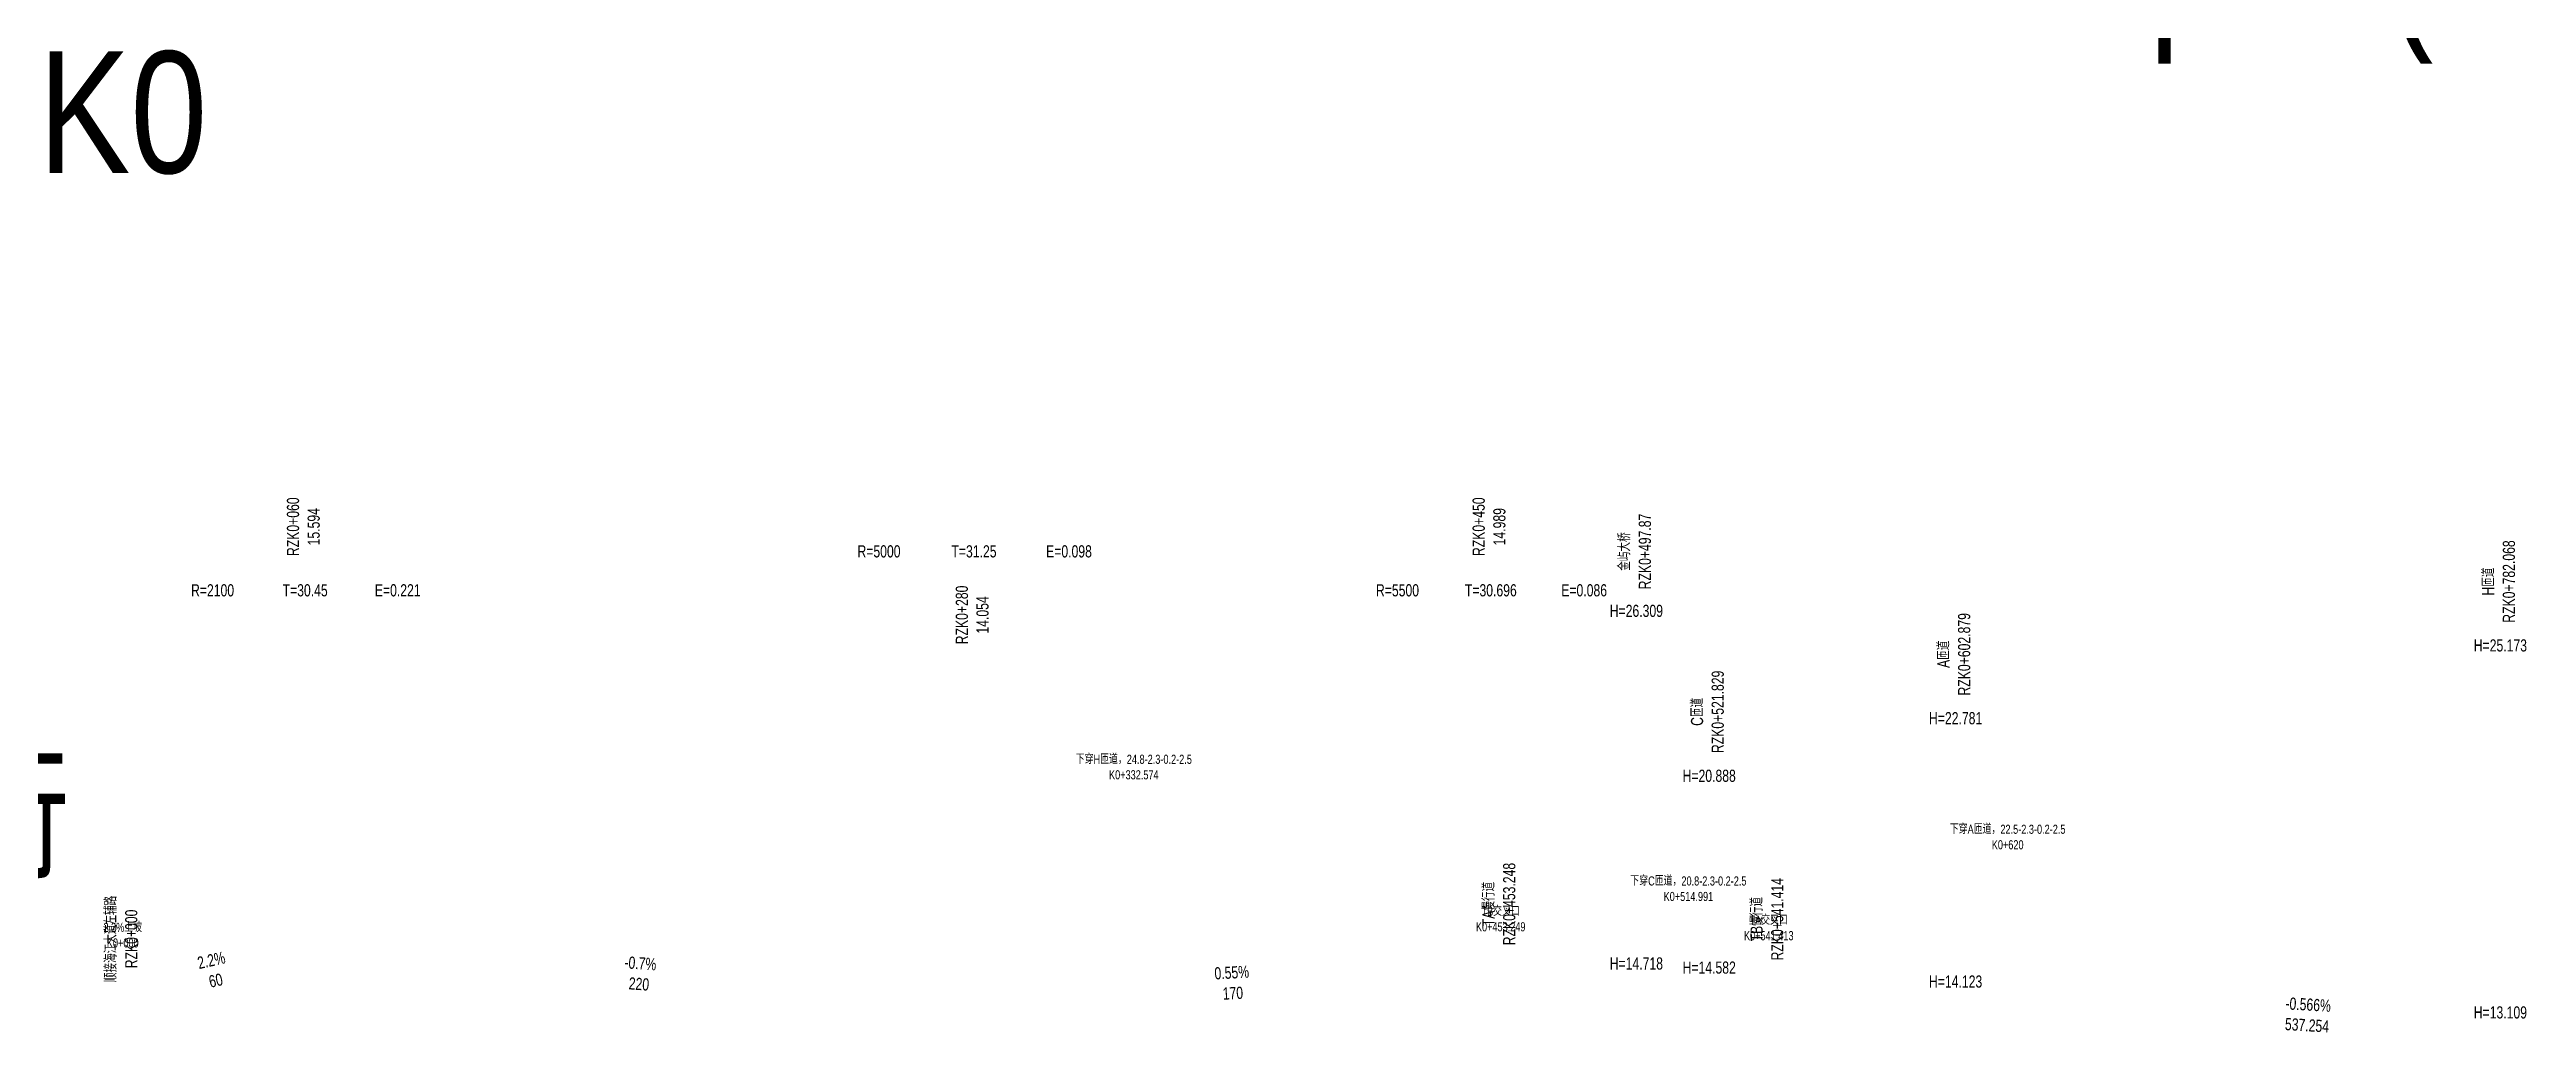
# Model space of a CAD drawing. Extents: x 0 to 558779, y 0 to 2762081.
# Drawn here: x 540920 to 541735, y 2756517 to 2756840 of the extents above; entities that cross this region are included whole.
import ezdxf
from ezdxf.enums import TextEntityAlignment as Align

# ---------------------------------------------------------------- set-up
doc = ezdxf.new("R2010")
doc.units = 0
doc.header["$LTSCALE"] = 20
doc.linetypes.add('HIDDEN', pattern=[0.375, 0.25, -0.125])
for name, color, linetype in [('BcSta', 7, 'Continuous'), ('CtrlPt', 7, 'Continuous'), ('ZdmBz-RZ-海江左慢行', 3, 'Continuous'), ('ZdsjName', 7, 'Continuous')]:
    doc.layers.add(name, color=color, linetype=linetype)
doc.styles.get("Standard").update_dxf_attribs({"font": 'fsdb_e.shx', "width": 0.7, "bigfont": 'hzdx.shx'})

msp = doc.modelspace()

# ---------------------------------------------------------------- texts
at = {"layer": 'BcSta', "color": 8, "width": 0.85}
msp.add_text('K0', height=40, dxfattribs=at).set_placement((540944.15, 2756787.409), align=Align.BOTTOM_CENTER)
at = {"layer": 'CtrlPt', "color": 3, "width": 0.75}
for s, p in [('下穿H匝道，24.8-2.3-0.2-2.5', (541276.724, 2756604.309)), ('下穿A匝道，22.5-2.3-0.2-2.5', (541564.15, 2756581.309)), ('下穿C匝道，20.8-2.3-0.2-2.5', (541459.141, 2756564.309)), ('TB交叉口', (541397.399, 2756554.339)), ('2.2%上坡', (540944.15, 2756549.049)), ('TA交叉口', (541485.563, 2756551.419))]:
    msp.add_text(s, height=3, dxfattribs=at).set_placement(p, align=Align.BOTTOM_CENTER)
for s, p in [('K0+332.574', (541276.724, 2756603.109)), ('K0+620', (541564.15, 2756580.109)), ('K0+514.991', (541459.141, 2756563.109)), ('K0+453.249', (541397.399, 2756553.139)), ('K0+541.413', (541485.563, 2756550.219)), ('K0+000', (540944.15, 2756547.849))]:
    msp.add_text(s, height=3, dxfattribs=at).set_placement(p, align=Align.TOP_CENTER)
at = {"layer": 'ZdmBz-RZ-海江左慢行', "linetype": 'HIDDEN', "width": 0.75001}
for s, p in [('RZK0+060', (541003.35, 2756683.154)), ('RZK0+450', (541393.35, 2756683.154)), ('RZK0+280', (541223.35, 2756654.154))]:
    msp.add_text(s, height=4, rotation=90, dxfattribs=at).set_placement(p, align=Align.BOTTOM_CENTER)
for s, p in [('15.594', (541004.95, 2756683.154)), ('14.989', (541394.95, 2756683.154)), ('14.054', (541224.95, 2756654.154))]:
    msp.add_text(s, height=4, rotation=90, dxfattribs=at).set_placement(p, align=Align.TOP_CENTER)
at = {"layer": 'ZdmBz-RZ-海江左慢行', "width": 0.75001}
for s, rotation, p in [('金屿大桥', 90, (541441.22, 2756674.999)), ('H匝道', 90, (541725.418, 2756665.139)), ('A匝道', 90, (541546.229, 2756641.219)), ('C匝道', 90, (541465.179, 2756622.289)), ('顺接海江大道左辅路', 90, (540943.35, 2756547.649)), ('TA慢行道', 90, (541396.598, 2756559.115)), ('TB慢行道', 90, (541484.764, 2756554.123)), ('2.2%', 12.407419, (540973.978, 2756537.53)), ('-0.7%', 355.995827, (541114.206, 2756536.447)), ('0.55%', 3.148096, (541309.106, 2756533.423)), ('-0.566%', 356.759301, (541662.822, 2756522.888))]:
    msp.add_text(s, height=4, rotation=rotation, dxfattribs=at).set_placement(p, align=Align.BOTTOM_CENTER)
for s, rotation, p in [('RZK0+497.87', 90, (541442.82, 2756674.999)), ('RZK0+782.068', 90, (541727.018, 2756665.139)), ('RZK0+602.879', 90, (541547.829, 2756641.219)), ('RZK0+521.829', 90, (541466.779, 2756622.289)), ('RZK0+453.248', 90, (541398.198, 2756559.115)), ('RZK0+541.414', 90, (541486.364, 2756554.123)), ('RZK0+000', 90, (540944.95, 2756547.649)), ('60', 12.407419, (540974.322, 2756535.968)), ('220', 355.995827, (541114.094, 2756534.851)), ('170', 3.148096, (541309.194, 2756531.825)), ('537.254', 356.759301, (541662.732, 2756521.29))]:
    msp.add_text(s, height=4, rotation=rotation, dxfattribs=at).set_placement(p, align=Align.TOP_CENTER)
at = {"layer": 'ZdmBz-RZ-海江左慢行', "linetype": 'HIDDEN', "width": 0.75001}
for s, p in [('R=5000', (541192.9, 2756675.054)), ('T=31.25', (541224.15, 2756675.054)), ('E=0.098', (541255.4, 2756675.054)), ('R=2100', (540973.7, 2756662.254)), ('T=30.45', (541004.15, 2756662.254)), ('E=0.221', (541034.6, 2756662.254)), ('R=5500', (541363.454, 2756662.254)), ('T=30.696', (541394.15, 2756662.254)), ('E=0.086', (541424.846, 2756662.254))]:
    msp.add_text(s, height=4, dxfattribs=at).set_placement(p, align=Align.MIDDLE_CENTER)
at = {"layer": 'ZdmBz-RZ-海江左慢行', "width": 0.75001}
for s, p in [('H=26.309', (541442.02, 2756655.499)), ('H=25.173', (541726.218, 2756644.139)), ('H=22.781', (541547.029, 2756620.219)), ('H=20.888', (541465.979, 2756601.289)), ('H=14.718', (541442.02, 2756539.589)), ('H=14.582', (541465.979, 2756538.232)), ('H=14.123', (541547.029, 2756533.643)), ('H=13.109', (541726.218, 2756523.497))]:
    msp.add_text(s, height=4, dxfattribs=at).set_placement(p, align=Align.MIDDLE_CENTER)
at = {"layer": 'ZdsjName', "color": 3, "width": 0.85}
msp.add_text('E:\\2021\\金屿大桥\\3 施工图（第一版）\\3版（08.26嗣雄沟通纵断后+桥梁意见+2000坐标）\\dpf-3(08.26嗣雄沟通纵断后+桥梁意见+2000坐标)\\RZ-海江左慢行.dpf', height=40, dxfattribs=at).set_placement((541437.731, 2756835.409), align=Align.BOTTOM_CENTER)
msp.add_text('RZ-海江左慢行', height=40, dxfattribs=at).set_placement((540926.65, 2756587.409), align=Align.MIDDLE_RIGHT)

doc.saveas('drawing.dxf')
